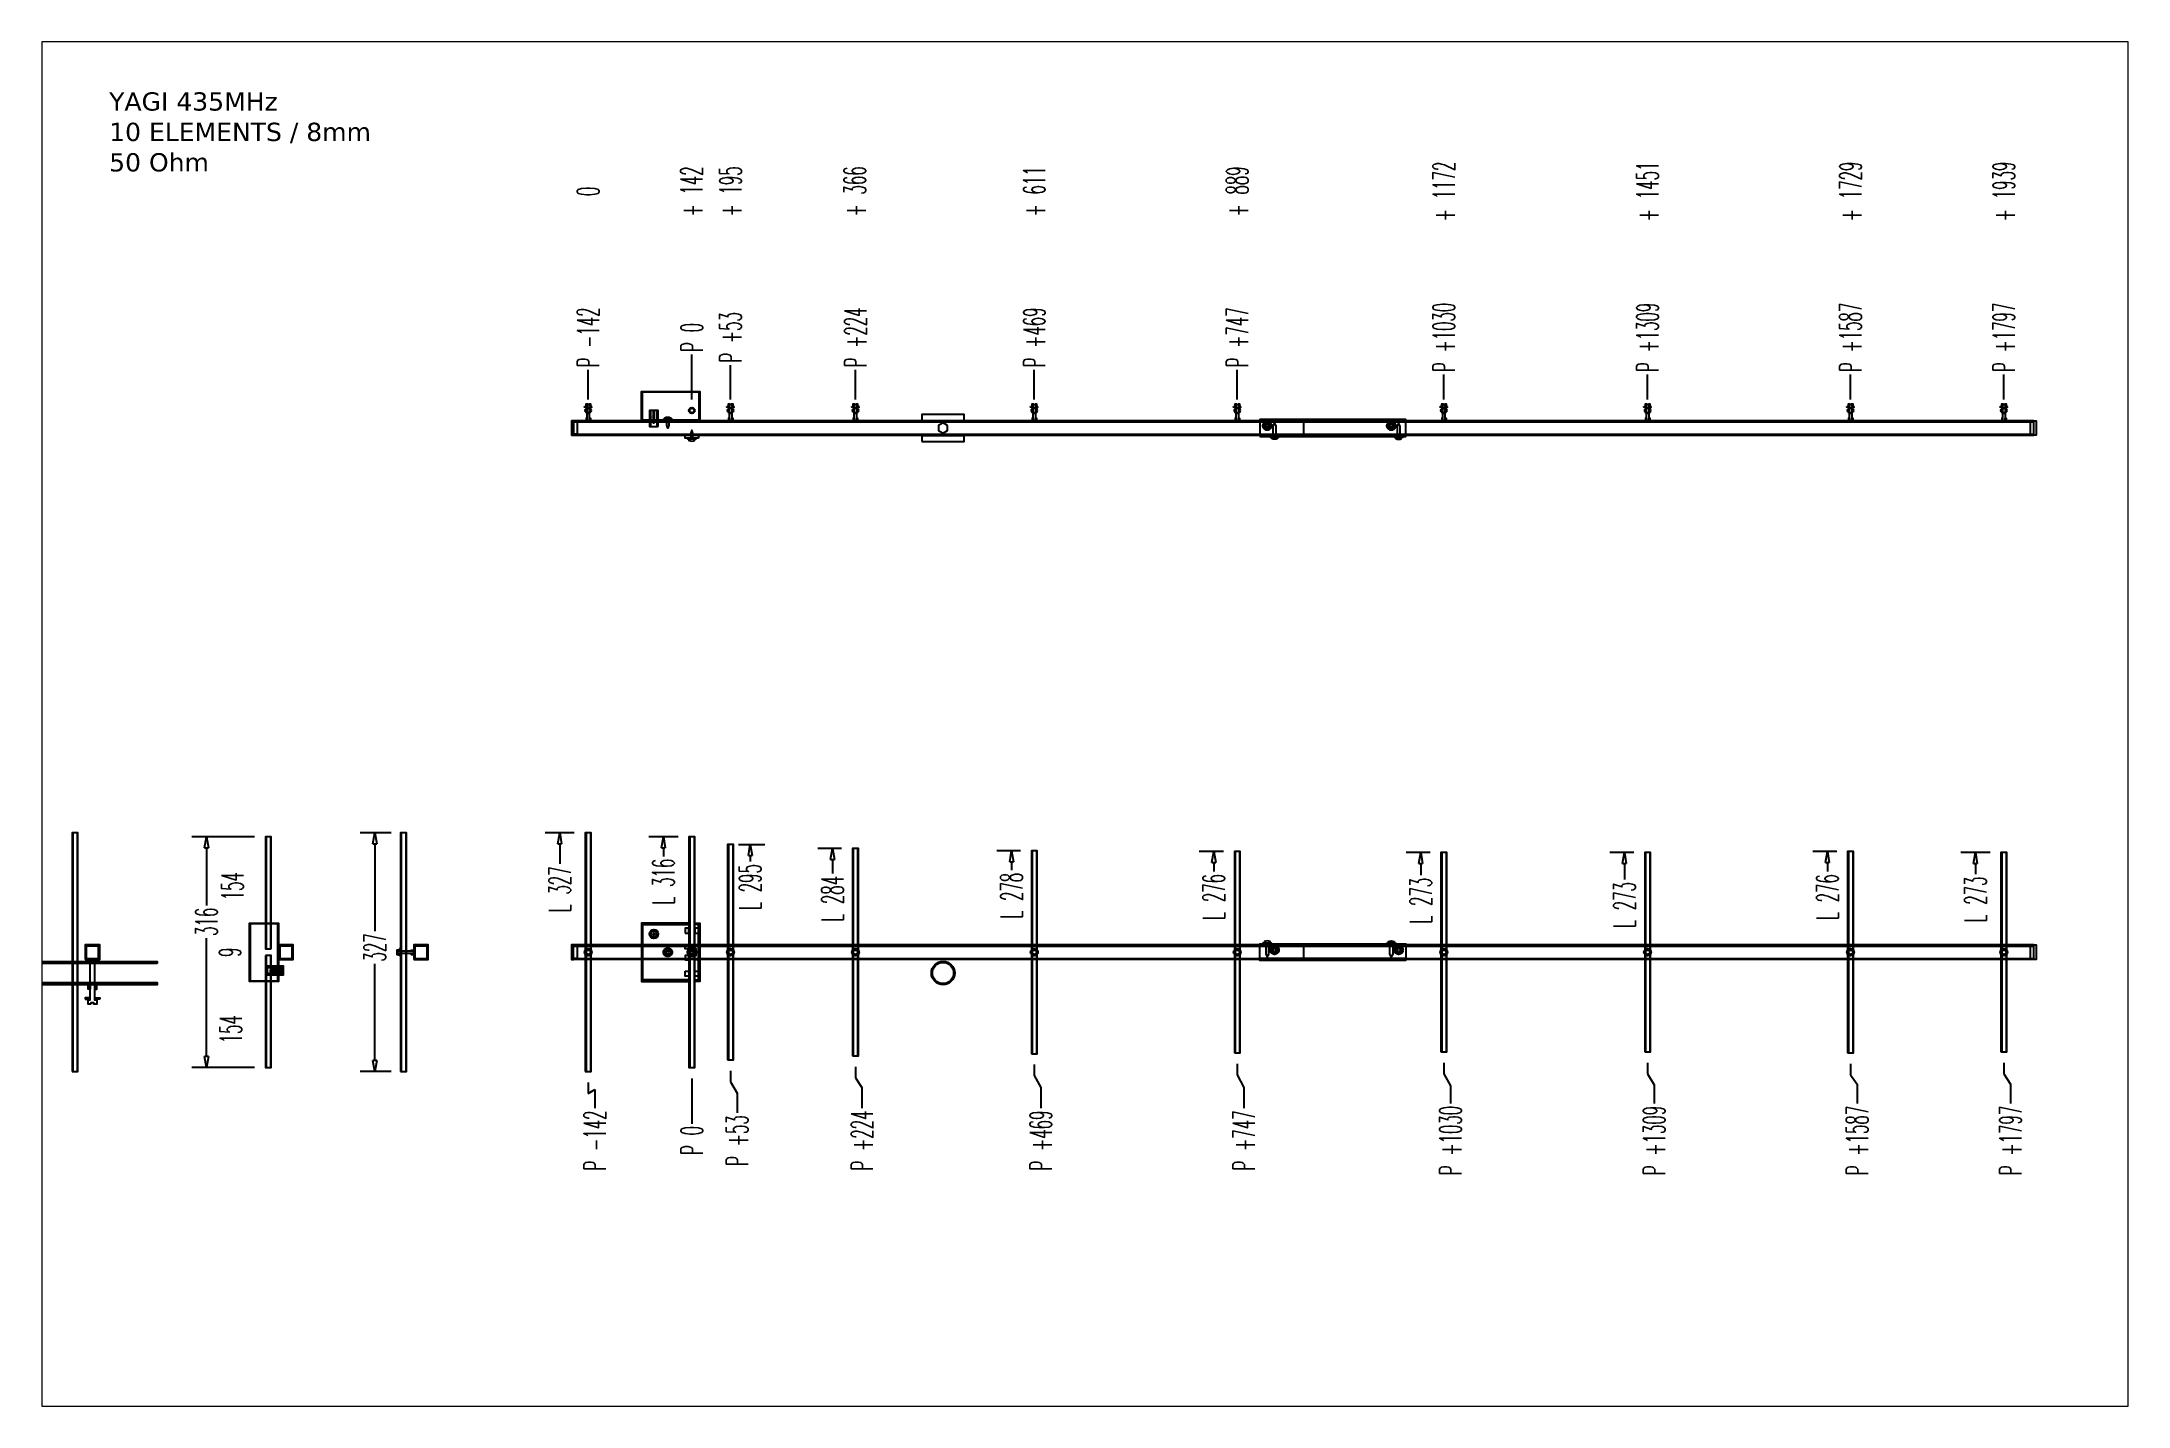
# Paper-space layout 'L1' of a CAD drawing. Header units: millimetres. Extents: x 2 to 288, y 2 to 189.
# The model-space entities are those that its viewports show. They can reach past a viewport. Long polylines and large blocks are cut down to what shows.
import ezdxf

# ---------------------------------------------------------------- set-up
doc = ezdxf.new("R2010")
doc.units = ezdxf.units.MM
doc.linetypes.add('ACAD_ISO03W100', pattern=[30, 12, -18])
doc.layers.get('0').update_dxf_attribs({"color": 2})
for name, color, linetype in [('ABS', 6, 'Continuous'), ('Aluminium', 253, 'Continuous'), ('dim', 1, 'Continuous'), ('metal', 5, 'Continuous'), ('PVC', 4, 'Continuous'), ('sreel', 5, 'Continuous')]:
    doc.layers.add(name, color=color, linetype=linetype)
doc.styles.add('DIM_TEXT', font='txt.shx', dxfattribs={"width": 0.5})
doc.dimstyles.new('D5', dxfattribs={"dimscale": 5, "dimtxt": 6, "dimasz": 3, "dimexe": 4, "dimexo": 3, "dimgap": 0, "dimtad": 0, "dimdec": 0, "dimzin": 1, "dimtxsty": 'DIM_TEXT', "dimblk": 'CLOSEDBLANK', "dimcen": 10, "dimse1": 1, "dimse2": 1, "dimclrd": 256, "dimclrt": 256, "dimaunit": 1, "dimadec": 3, "dimazin": 0, "dimtfac": 1, "dimtdec": 0, "dimtix": 1, "dimtmove": 0, "dimatfit": 2, "dimldrblk": 'CLOSEDBLANK', "dimfxl": 1, "dimtfill": 1, "dimarcsym": 1})

psp = doc.layouts.new('L1')

# ---------------------------------------------------------------- texts
at = {"color": 7, "insert": (11.08, 182.07), "char_height": 2.5, "attachment_point": 1}
psp.add_mtext_dynamic_manual_height_columns('{\\fVerdana|b0|i0|c0|p34;YAGI 435MHz \\P10 ELEMENTS / 8mm\\P50 Ohm}', width=65.9913, gutter_width=12.5, heights=[0], dxfattribs=at)

msp = doc.modelspace()

# ---------------------------------------------------------------- blocks, each defined once
blk = doc.blocks.new('*D1')
at = {"layer": 'Defpoints', "color": 0, "transparency": 16777216}
for p in [(-584, 4.5), (-584, -4.5)]:
    blk.add_point(p, dxfattribs=at)
at = {"layer": 'dim', "transparency": 16777216, "insert": (-632.6, 0), "char_height": 30, "attachment_point": 5, "rotation": 90, "style": 'DIM_TEXT', "bg_fill": 3, "box_fill_scale": 1.1, "bg_fill_color": 256, "bg_fill_true_color": 13158600, "bg_fill_transparency": 0}
blk.add_mtext('9', dxfattribs=at)
at = {"layer": 'Defpoints', "color": 0, "transparency": 16777216}
blk.add_point((-632.6, 4.5), dxfattribs=at)
blk = doc.blocks.new('_ClosedBlank')
at = {"color": 0, "linetype": 'ByBlock', "lineweight": -2}
for p, q in [((-1, 0.17), (0, 0)), ((-1, 0.17), (-1, -0.17)), ((0, 0), (-1, -0.17))]:
    blk.add_line(p, q, dxfattribs=at)
blk = doc.blocks.new('*D2')
at = {"layer": 'Defpoints', "color": 0, "transparency": 16777216}
for p in [(-146, 163.5), (-181, -163.5), (-146, -163.5)]:
    blk.add_point(p, dxfattribs=at)
at = {"layer": 'dim', "color": 0, "lineweight": -2, "transparency": 16777216}
blk.add_line((-161, 163.5), (-201, 163.5), dxfattribs=at)
at = {"layer": 'dim', "lineweight": -2, "transparency": 16777216}
blk.add_line((-181, 148.5), (-181, 121), dxfattribs=at)
at = {"layer": 'dim', "lineweight": -2, "transparency": 16777216, "xscale": 15, "yscale": 15, "zscale": 15, "rotation": 90}
blk.add_blockref('_ClosedBlank', (-181, 163.5), dxfattribs=at)
at = {"layer": 'dim', "transparency": 16777216, "insert": (-181, 86), "char_height": 30, "attachment_point": 5, "rotation": 90, "style": 'DIM_TEXT', "bg_fill": 3, "box_fill_scale": 1.1, "bg_fill_color": 256, "bg_fill_true_color": 13158600, "bg_fill_transparency": 0}
blk.add_mtext('L 327', dxfattribs=at)
blk = doc.blocks.new('*D3')
at = {"layer": 'Defpoints', "color": 0, "transparency": 16777216}
for p in [(-4, 158), (-39, -158), (-4, -158)]:
    blk.add_point(p, dxfattribs=at)
at = {"layer": 'dim', "color": 0, "lineweight": -2, "transparency": 16777216}
blk.add_line((-19, 158), (-59, 158), dxfattribs=at)
at = {"layer": 'dim', "lineweight": -2, "transparency": 16777216}
blk.add_line((-39, 143), (-39, 129.1), dxfattribs=at)
at = {"layer": 'dim', "lineweight": -2, "transparency": 16777216, "xscale": 15, "yscale": 15, "zscale": 15, "rotation": 90}
blk.add_blockref('_ClosedBlank', (-39, 158), dxfattribs=at)
at = {"layer": 'dim', "transparency": 16777216, "insert": (-39, 96.6), "char_height": 30, "attachment_point": 5, "rotation": 90, "style": 'DIM_TEXT', "bg_fill": 3, "box_fill_scale": 1.1, "bg_fill_color": 256, "bg_fill_true_color": 13158600, "bg_fill_transparency": 0}
blk.add_mtext('L 316', dxfattribs=at)
blk = doc.blocks.new('*D4')
at = {"layer": 'Defpoints', "color": 0, "transparency": 16777216}
for p in [(220, 142), (192.6, -142), (220, -142)]:
    blk.add_point(p, dxfattribs=at)
at = {"layer": 'dim', "color": 0, "lineweight": -2, "transparency": 16777216}
blk.add_line((205, 142), (172.6, 142), dxfattribs=at)
at = {"layer": 'dim', "lineweight": -2, "transparency": 16777216}
blk.add_line((192.6, 127), (192.6, 108), dxfattribs=at)
at = {"layer": 'dim', "lineweight": -2, "transparency": 16777216, "xscale": 15, "yscale": 15, "zscale": 15, "rotation": 90}
blk.add_blockref('_ClosedBlank', (192.6, 142), dxfattribs=at)
at = {"layer": 'dim', "transparency": 16777216, "insert": (192.6, 73), "char_height": 30, "attachment_point": 5, "rotation": 90, "style": 'DIM_TEXT', "bg_fill": 3, "box_fill_scale": 1.1, "bg_fill_color": 256, "bg_fill_true_color": 13158600, "bg_fill_transparency": 0}
blk.add_mtext('L 284', dxfattribs=at)
blk = doc.blocks.new('*D5')
at = {"layer": 'Defpoints', "color": 0, "transparency": 16777216}
for p in [(465, 139), (437.9, -139), (465, -139)]:
    blk.add_point(p, dxfattribs=at)
at = {"layer": 'dim', "color": 0, "lineweight": -2, "transparency": 16777216}
blk.add_line((450, 139), (417.9, 139), dxfattribs=at)
at = {"layer": 'dim', "lineweight": -2, "transparency": 16777216}
blk.add_line((437.9, 124), (437.9, 112.3), dxfattribs=at)
at = {"layer": 'dim', "lineweight": -2, "transparency": 16777216, "xscale": 15, "yscale": 15, "zscale": 15, "rotation": 90}
blk.add_blockref('_ClosedBlank', (437.9, 139), dxfattribs=at)
at = {"layer": 'dim', "transparency": 16777216, "insert": (437.9, 77.3), "char_height": 30, "attachment_point": 5, "rotation": 90, "style": 'DIM_TEXT', "bg_fill": 3, "box_fill_scale": 1.1, "bg_fill_color": 256, "bg_fill_true_color": 13158600, "bg_fill_transparency": 0}
blk.add_mtext('L 278', dxfattribs=at)
blk = doc.blocks.new('*D6')
at = {"layer": 'Defpoints', "color": 0, "transparency": 16777216}
for p in [(1305, 136.5), (1277.3, -136.5), (1305, -136.5)]:
    blk.add_point(p, dxfattribs=at)
at = {"layer": 'dim', "color": 0, "lineweight": -2, "transparency": 16777216}
blk.add_line((1290, 136.5), (1257.3, 136.5), dxfattribs=at)
at = {"layer": 'dim', "lineweight": -2, "transparency": 16777216}
blk.add_line((1277.3, 121.5), (1277.3, 99.5), dxfattribs=at)
at = {"layer": 'dim', "lineweight": -2, "transparency": 16777216, "xscale": 15, "yscale": 15, "zscale": 15, "rotation": 90}
blk.add_blockref('_ClosedBlank', (1277.3, 136.5), dxfattribs=at)
at = {"layer": 'dim', "transparency": 16777216, "insert": (1277.3, 64.5), "char_height": 30, "attachment_point": 5, "rotation": 90, "style": 'DIM_TEXT', "bg_fill": 3, "box_fill_scale": 1.1, "bg_fill_color": 256, "bg_fill_true_color": 13158600, "bg_fill_transparency": 0}
blk.add_mtext('L 273', dxfattribs=at)
blk = doc.blocks.new('*D7')
at = {"layer": 'Defpoints', "color": 0, "transparency": 16777216}
for p in [(1793, 136.5), (1758, -136.5), (1793, -136.5)]:
    blk.add_point(p, dxfattribs=at)
at = {"layer": 'dim', "color": 0, "lineweight": -2, "transparency": 16777216}
blk.add_line((1778, 136.5), (1738, 136.5), dxfattribs=at)
at = {"layer": 'dim', "lineweight": -2, "transparency": 16777216}
blk.add_line((1758, 121.5), (1758, 107.1), dxfattribs=at)
at = {"layer": 'dim', "lineweight": -2, "transparency": 16777216, "xscale": 15, "yscale": 15, "zscale": 15, "rotation": 90}
blk.add_blockref('_ClosedBlank', (1758, 136.5), dxfattribs=at)
at = {"layer": 'dim', "transparency": 16777216, "insert": (1758, 72.1), "char_height": 30, "attachment_point": 5, "rotation": 90, "style": 'DIM_TEXT', "bg_fill": 3, "box_fill_scale": 1.1, "bg_fill_color": 256, "bg_fill_true_color": 13158600, "bg_fill_transparency": 0}
blk.add_mtext('L 273', dxfattribs=at)
blk = doc.blocks.new('*D8')
at = {"layer": 'Defpoints', "color": 0, "transparency": 16777216}
for p in [(-584, 158), (-664.8, -158), (-584, -158)]:
    blk.add_point(p, dxfattribs=at)
at = {"layer": 'dim', "color": 0, "lineweight": -2, "transparency": 16777216}
for p, q in [((-599, 158), (-684.8, 158)), ((-599, -158), (-684.8, -158))]:
    blk.add_line(p, q, dxfattribs=at)
at = {"layer": 'dim', "lineweight": -2, "transparency": 16777216}
for p, q in [((-664.8, 143), (-664.8, 59.1)), ((-664.8, -143), (-664.8, 24.1))]:
    blk.add_line(p, q, dxfattribs=at)
at = {"layer": 'dim', "lineweight": -2, "transparency": 16777216, "xscale": 15, "yscale": 15, "zscale": 15}
for p, rotation in [((-664.8, 158), 90), ((-664.8, -158), 270)]:
    blk.add_blockref('_ClosedBlank', p, dxfattribs=dict(at, rotation=rotation))
at = {"layer": 'dim', "transparency": 16777216, "insert": (-664.8, 41.6), "char_height": 30, "attachment_point": 5, "rotation": 90, "style": 'DIM_TEXT', "bg_fill": 3, "box_fill_scale": 1.1, "bg_fill_color": 256, "bg_fill_true_color": 13158600, "bg_fill_transparency": 0}
blk.add_mtext('316', dxfattribs=at)
blk = doc.blocks.new('*D9')
at = {"layer": 'Defpoints', "color": 0, "transparency": 16777216}
for p in [(-397, 163.5), (-434.2, -163.5), (-397, -163.5)]:
    blk.add_point(p, dxfattribs=at)
at = {"layer": 'dim', "color": 0, "lineweight": -2, "transparency": 16777216}
for p, q in [((-412, 163.5), (-454.2, 163.5)), ((-412, -163.5), (-454.2, -163.5))]:
    blk.add_line(p, q, dxfattribs=at)
at = {"layer": 'dim', "lineweight": -2, "transparency": 16777216}
for p, q in [((-434.2, 148.5), (-434.2, 26.5)), ((-434.2, -148.5), (-434.2, -13.5))]:
    blk.add_line(p, q, dxfattribs=at)
at = {"layer": 'dim', "lineweight": -2, "transparency": 16777216, "xscale": 15, "yscale": 15, "zscale": 15}
for p, rotation in [((-434.2, 163.5), 90), ((-434.2, -163.5), 270)]:
    blk.add_blockref('_ClosedBlank', p, dxfattribs=dict(at, rotation=rotation))
at = {"layer": 'dim', "transparency": 16777216, "insert": (-434.2, 6.5), "char_height": 30, "attachment_point": 5, "rotation": 90, "style": 'DIM_TEXT', "bg_fill": 3, "box_fill_scale": 1.1, "bg_fill_color": 256, "bg_fill_true_color": 13158600, "bg_fill_transparency": 0}
blk.add_mtext('327', dxfattribs=at)
blk = doc.blocks.new('*D10')
at = {"layer": 'Defpoints', "color": 0, "transparency": 16777216}
for p in [(0, 0), (224, -142)]:
    blk.add_point(p, dxfattribs=at)
at = {"layer": 'dim', "color": 0, "lineweight": -2, "transparency": 16777216}
for p, q in [((224, -157), (224, -172)), ((224, -172), (233, -185.5)), ((233, -185.5), (233, -215.5))]:
    blk.add_line(p, q, dxfattribs=at)
at = {"layer": 'dim', "transparency": 16777216, "insert": (233, -258), "char_height": 30, "attachment_point": 5, "rotation": 90, "style": 'DIM_TEXT', "bg_fill": 3, "box_fill_scale": 1.1, "bg_fill_color": 256, "bg_fill_true_color": 13158600, "bg_fill_transparency": 0}
blk.add_mtext('P +224', dxfattribs=at)
at = {"layer": 'Defpoints', "color": 0, "transparency": 16777216}
blk.add_point((233, -215.5), dxfattribs=at)
blk = doc.blocks.new('*D11')
at = {"layer": 'Defpoints', "color": 0, "transparency": 16777216}
for p in [(0, 0), (0, -158)]:
    blk.add_point(p, dxfattribs=at)
at = {"layer": 'dim', "color": 0, "lineweight": -2, "transparency": 16777216}
for p, q in [((0, -173), (0, -188)), ((0, -188), (0, -209.25)), ((0, -209.25), (0, -239.25))]:
    blk.add_line(p, q, dxfattribs=at)
at = {"layer": 'dim', "transparency": 16777216, "insert": (0, -258), "char_height": 30, "attachment_point": 5, "rotation": 90, "style": 'DIM_TEXT', "bg_fill": 3, "box_fill_scale": 1.1, "bg_fill_color": 256, "bg_fill_true_color": 13158600, "bg_fill_transparency": 0}
blk.add_mtext('P 0', dxfattribs=at)
at = {"layer": 'Defpoints', "color": 0, "transparency": 16777216}
blk.add_point((0, -239.25), dxfattribs=at)
blk = doc.blocks.new('*D12')
at = {"layer": 'Defpoints', "color": 0, "transparency": 16777216}
for p in [(0, 0), (-142, -163.5)]:
    blk.add_point(p, dxfattribs=at)
at = {"layer": 'dim', "color": 0, "lineweight": -2, "transparency": 16777216}
for p, q in [((-142, -178.5), (-142, -193.5)), ((-142, -193.5), (-133, -188)), ((-133, -188), (-133, -218))]:
    blk.add_line(p, q, dxfattribs=at)
at = {"layer": 'dim', "transparency": 16777216, "insert": (-133, -258), "char_height": 30, "attachment_point": 5, "rotation": 90, "style": 'DIM_TEXT', "bg_fill": 3, "box_fill_scale": 1.1, "bg_fill_color": 256, "bg_fill_true_color": 13158600, "bg_fill_transparency": 0}
blk.add_mtext('P -142', dxfattribs=at)
at = {"layer": 'Defpoints', "color": 0, "transparency": 16777216}
blk.add_point((-133, -218), dxfattribs=at)
blk = doc.blocks.new('*D13')
at = {"layer": 'Defpoints', "color": 0, "transparency": 16777216}
for p in [(-142, 742), (0, 0)]:
    blk.add_point(p, dxfattribs=at)
at = {"layer": 'dim', "color": 0, "lineweight": -2, "transparency": 16777216}
blk.add_line((-142, 757), (-142, 802), dxfattribs=at)
at = {"layer": 'dim', "transparency": 16777216, "insert": (-142, 842), "char_height": 30, "attachment_point": 5, "rotation": 90, "style": 'DIM_TEXT', "bg_fill": 3, "box_fill_scale": 1.1, "bg_fill_color": 256, "bg_fill_true_color": 13158600, "bg_fill_transparency": 0}
blk.add_mtext('P -142', dxfattribs=at)
at = {"layer": 'Defpoints', "color": 0, "transparency": 16777216}
blk.add_point((-142, 802), dxfattribs=at)
blk = doc.blocks.new('*D14')
at = {"layer": 'Defpoints', "color": 0, "transparency": 16777216}
for p in [(224, 742), (0, 0)]:
    blk.add_point(p, dxfattribs=at)
at = {"layer": 'dim', "color": 0, "lineweight": -2, "transparency": 16777216}
blk.add_line((224, 757), (224, 799.5), dxfattribs=at)
at = {"layer": 'dim', "transparency": 16777216, "insert": (224, 842), "char_height": 30, "attachment_point": 5, "rotation": 90, "style": 'DIM_TEXT', "bg_fill": 3, "box_fill_scale": 1.1, "bg_fill_color": 256, "bg_fill_true_color": 13158600, "bg_fill_transparency": 0}
blk.add_mtext('P +224', dxfattribs=at)
at = {"layer": 'Defpoints', "color": 0, "transparency": 16777216}
blk.add_point((224, 799.5), dxfattribs=at)
blk = doc.blocks.new('*D15')
at = {"layer": 'Defpoints', "color": 0, "transparency": 16777216}
for p in [(469, 742), (0, 0)]:
    blk.add_point(p, dxfattribs=at)
at = {"layer": 'dim', "color": 0, "lineweight": -2, "transparency": 16777216}
blk.add_line((469, 757), (469, 799.5), dxfattribs=at)
at = {"layer": 'dim', "transparency": 16777216, "insert": (469, 842), "char_height": 30, "attachment_point": 5, "rotation": 90, "style": 'DIM_TEXT', "bg_fill": 3, "box_fill_scale": 1.1, "bg_fill_color": 256, "bg_fill_true_color": 13158600, "bg_fill_transparency": 0}
blk.add_mtext('P +469', dxfattribs=at)
at = {"layer": 'Defpoints', "color": 0, "transparency": 16777216}
blk.add_point((469, 799.5), dxfattribs=at)
blk = doc.blocks.new('*D16')
at = {"layer": 'Defpoints', "color": 0, "transparency": 16777216}
for p in [(1309, 742), (0, 0)]:
    blk.add_point(p, dxfattribs=at)
at = {"layer": 'dim', "color": 0, "lineweight": -2, "transparency": 16777216}
blk.add_line((1309, 757), (1309, 795.75), dxfattribs=at)
at = {"layer": 'dim', "transparency": 16777216, "insert": (1309, 842), "char_height": 30, "attachment_point": 5, "rotation": 90, "style": 'DIM_TEXT', "bg_fill": 3, "box_fill_scale": 1.1, "bg_fill_color": 256, "bg_fill_true_color": 13158600, "bg_fill_transparency": 0}
blk.add_mtext('P +1309', dxfattribs=at)
at = {"layer": 'Defpoints', "color": 0, "transparency": 16777216}
blk.add_point((1309, 795.75), dxfattribs=at)
blk = doc.blocks.new('*D17')
at = {"layer": 'Defpoints', "color": 0, "transparency": 16777216}
for p in [(1797, 742), (0, 0)]:
    blk.add_point(p, dxfattribs=at)
at = {"layer": 'dim', "color": 0, "lineweight": -2, "transparency": 16777216}
blk.add_line((1797, 757), (1797, 794.5), dxfattribs=at)
at = {"layer": 'dim', "transparency": 16777216, "insert": (1797, 842), "char_height": 30, "attachment_point": 5, "rotation": 90, "style": 'DIM_TEXT', "bg_fill": 3, "box_fill_scale": 1.1, "bg_fill_color": 256, "bg_fill_true_color": 13158600, "bg_fill_transparency": 0}
blk.add_mtext('P +1797', dxfattribs=at)
at = {"layer": 'Defpoints', "color": 0, "transparency": 16777216}
blk.add_point((1797, 794.5), dxfattribs=at)
blk = doc.blocks.new('*D19')
at = {"layer": 'Defpoints', "color": 0, "transparency": 16777216}
for p in [(0, 742), (0, 0)]:
    blk.add_point(p, dxfattribs=at)
at = {"layer": 'dim', "color": 0, "lineweight": -2, "transparency": 16777216}
for p, q in [((0, 793.25), (0, 823.25)), ((0, 772), (0, 793.25)), ((0, 757), (0, 772))]:
    blk.add_line(p, q, dxfattribs=at)
at = {"layer": 'dim', "transparency": 16777216, "insert": (0, 842), "char_height": 30, "attachment_point": 5, "rotation": 90, "style": 'DIM_TEXT', "bg_fill": 3, "box_fill_scale": 1.1, "bg_fill_color": 256, "bg_fill_true_color": 13158600, "bg_fill_transparency": 0}
blk.add_mtext('P 0', dxfattribs=at)
at = {"layer": 'Defpoints', "color": 0, "transparency": 16777216}
blk.add_point((0, 823.25), dxfattribs=at)
blk = doc.blocks.new('*D20')
at = {"layer": 'Defpoints', "color": 0, "transparency": 16777216}
for p in [(-585.5, -4.5), (-631.3, -158), (-584, -158)]:
    blk.add_point(p, dxfattribs=at)
at = {"layer": 'dim', "transparency": 16777216, "insert": (-631.3, -105.6), "char_height": 30, "attachment_point": 5, "rotation": 90, "style": 'DIM_TEXT', "bg_fill": 3, "box_fill_scale": 1.1, "bg_fill_color": 256, "bg_fill_true_color": 13158600, "bg_fill_transparency": 0}
blk.add_mtext('154', dxfattribs=at)
blk = doc.blocks.new('*D21')
at = {"layer": 'Defpoints', "color": 0, "transparency": 16777216}
for p in [(-584, 158), (-629.1, 4.5), (-584, 4.5)]:
    blk.add_point(p, dxfattribs=at)
at = {"layer": 'dim', "transparency": 16777216, "insert": (-629.1, 90.4), "char_height": 30, "attachment_point": 5, "rotation": 90, "style": 'DIM_TEXT', "bg_fill": 3, "box_fill_scale": 1.1, "bg_fill_color": 256, "bg_fill_true_color": 13158600, "bg_fill_transparency": 0}
blk.add_mtext('154', dxfattribs=at)
blk = doc.blocks.new('*D22')
at = {"layer": 'Defpoints', "color": 0, "transparency": 16777216}
for p in [(-142, 742), (469, 742)]:
    blk.add_point(p, dxfattribs=at)
at = {"layer": 'dim', "transparency": 16777216, "insert": (469, 1042), "char_height": 30, "attachment_point": 5, "rotation": 90, "style": 'DIM_TEXT', "bg_fill": 3, "box_fill_scale": 1.1, "bg_fill_color": 256, "bg_fill_true_color": 13158600, "bg_fill_transparency": 0}
blk.add_mtext('+ 611', dxfattribs=at)
at = {"layer": 'Defpoints', "color": 0, "transparency": 16777216}
blk.add_point((469, 1012), dxfattribs=at)
blk = doc.blocks.new('*D23')
at = {"layer": 'Defpoints', "color": 0, "transparency": 16777216}
for p in [(-142, 742), (1309, 742)]:
    blk.add_point(p, dxfattribs=at)
at = {"layer": 'dim', "transparency": 16777216, "insert": (1309, 1042), "char_height": 30, "attachment_point": 5, "rotation": 90, "style": 'DIM_TEXT', "bg_fill": 3, "box_fill_scale": 1.1, "bg_fill_color": 256, "bg_fill_true_color": 13158600, "bg_fill_transparency": 0}
blk.add_mtext('+ 1451', dxfattribs=at)
at = {"layer": 'Defpoints', "color": 0, "transparency": 16777216}
blk.add_point((1309, 1004.5), dxfattribs=at)
blk = doc.blocks.new('*D24')
at = {"layer": 'Defpoints', "color": 0, "transparency": 16777216}
for p in [(-142, 742), (1797, 742)]:
    blk.add_point(p, dxfattribs=at)
at = {"layer": 'dim', "transparency": 16777216, "insert": (1797, 1042), "char_height": 30, "attachment_point": 5, "rotation": 90, "style": 'DIM_TEXT', "bg_fill": 3, "box_fill_scale": 1.1, "bg_fill_color": 256, "bg_fill_true_color": 13158600, "bg_fill_transparency": 0}
blk.add_mtext('+ 1939', dxfattribs=at)
at = {"layer": 'Defpoints', "color": 0, "transparency": 16777216}
blk.add_point((1797, 1002), dxfattribs=at)
blk = doc.blocks.new('*D27')
at = {"layer": 'Defpoints', "color": 0, "transparency": 16777216}
for p in [(49, 147.5), (49, -147.5), (79.9, -147.5)]:
    blk.add_point(p, dxfattribs=at)
at = {"layer": 'dim', "color": 0, "lineweight": -2, "transparency": 16777216}
blk.add_line((64, 147.5), (99.9, 147.5), dxfattribs=at)
at = {"layer": 'dim', "lineweight": -2, "transparency": 16777216}
blk.add_line((79.9, 132.5), (79.9, 124.2), dxfattribs=at)
at = {"layer": 'dim', "lineweight": -2, "transparency": 16777216, "xscale": 15, "yscale": 15, "zscale": 15, "rotation": 90}
blk.add_blockref('_ClosedBlank', (79.9, 147.5), dxfattribs=at)
at = {"layer": 'dim', "transparency": 16777216, "insert": (79.9, 89.2), "char_height": 30, "attachment_point": 5, "rotation": 90, "style": 'DIM_TEXT', "bg_fill": 3, "box_fill_scale": 1.1, "bg_fill_color": 256, "bg_fill_true_color": 13158600, "bg_fill_transparency": 0}
blk.add_mtext('L 295', dxfattribs=at)
blk = doc.blocks.new('*D26')
at = {"layer": 'Defpoints', "color": 0, "transparency": 16777216}
for p in [(0, 0), (53, -147.5)]:
    blk.add_point(p, dxfattribs=at)
at = {"layer": 'dim', "color": 0, "lineweight": -2, "transparency": 16777216}
for p, q in [((53, -162.5), (53, -177.5)), ((53, -177.5), (62, -193)), ((62, -193), (62, -223))]:
    blk.add_line(p, q, dxfattribs=at)
at = {"layer": 'dim', "transparency": 16777216, "insert": (62, -258), "char_height": 30, "attachment_point": 5, "rotation": 90, "style": 'DIM_TEXT', "bg_fill": 3, "box_fill_scale": 1.1, "bg_fill_color": 256, "bg_fill_true_color": 13158600, "bg_fill_transparency": 0}
blk.add_mtext('P +53', dxfattribs=at)
at = {"layer": 'Defpoints', "color": 0, "transparency": 16777216}
blk.add_point((62, -223), dxfattribs=at)
blk = doc.blocks.new('*D25')
at = {"layer": 'Defpoints', "color": 0, "transparency": 16777216}
for p in [(53, 742), (0, 0)]:
    blk.add_point(p, dxfattribs=at)
at = {"layer": 'dim', "color": 0, "lineweight": -2, "transparency": 16777216}
blk.add_line((53, 757), (53, 807), dxfattribs=at)
at = {"layer": 'dim', "transparency": 16777216, "insert": (53, 842), "char_height": 30, "attachment_point": 5, "rotation": 90, "style": 'DIM_TEXT', "bg_fill": 3, "box_fill_scale": 1.1, "bg_fill_color": 256, "bg_fill_true_color": 13158600, "bg_fill_transparency": 0}
blk.add_mtext('P +53', dxfattribs=at)
at = {"layer": 'Defpoints', "color": 0, "transparency": 16777216}
blk.add_point((53, 807), dxfattribs=at)
blk = doc.blocks.new('*D29')
at = {"layer": 'Defpoints', "color": 0, "transparency": 16777216}
for p in [(743, 138), (714.9, -138), (743, -138)]:
    blk.add_point(p, dxfattribs=at)
at = {"layer": 'dim', "color": 0, "lineweight": -2, "transparency": 16777216}
blk.add_line((728, 138), (694.9, 138), dxfattribs=at)
at = {"layer": 'dim', "lineweight": -2, "transparency": 16777216}
blk.add_line((714.9, 123), (714.9, 110.7), dxfattribs=at)
at = {"layer": 'dim', "lineweight": -2, "transparency": 16777216, "xscale": 15, "yscale": 15, "zscale": 15, "rotation": 90}
blk.add_blockref('_ClosedBlank', (714.9, 138), dxfattribs=at)
at = {"layer": 'dim', "transparency": 16777216, "insert": (714.9, 75.7), "char_height": 30, "attachment_point": 5, "rotation": 90, "style": 'DIM_TEXT', "bg_fill": 3, "box_fill_scale": 1.1, "bg_fill_color": 256, "bg_fill_true_color": 13158600, "bg_fill_transparency": 0}
blk.add_mtext('L 276', dxfattribs=at)
blk = doc.blocks.new('*D28')
at = {"layer": 'Defpoints', "color": 0, "transparency": 16777216}
for p in [(747, 742), (0, 0)]:
    blk.add_point(p, dxfattribs=at)
at = {"layer": 'dim', "color": 0, "lineweight": -2, "transparency": 16777216}
blk.add_line((747, 757), (747, 799.5), dxfattribs=at)
at = {"layer": 'dim', "transparency": 16777216, "insert": (747, 842), "char_height": 30, "attachment_point": 5, "rotation": 90, "style": 'DIM_TEXT', "bg_fill": 3, "box_fill_scale": 1.1, "bg_fill_color": 256, "bg_fill_true_color": 13158600, "bg_fill_transparency": 0}
blk.add_mtext('P +747', dxfattribs=at)
at = {"layer": 'Defpoints', "color": 0, "transparency": 16777216}
blk.add_point((747, 799.5), dxfattribs=at)
blk = doc.blocks.new('*D30')
at = {"layer": 'Defpoints', "color": 0, "transparency": 16777216}
for p in [(-142, 742), (747, 742)]:
    blk.add_point(p, dxfattribs=at)
at = {"layer": 'dim', "transparency": 16777216, "insert": (747, 1042), "char_height": 30, "attachment_point": 5, "rotation": 90, "style": 'DIM_TEXT', "bg_fill": 3, "box_fill_scale": 1.1, "bg_fill_color": 256, "bg_fill_true_color": 13158600, "bg_fill_transparency": 0}
blk.add_mtext('+ 889', dxfattribs=at)
at = {"layer": 'Defpoints', "color": 0, "transparency": 16777216}
blk.add_point((747, 1007), dxfattribs=at)
blk = doc.blocks.new('*D31')
at = {"layer": 'Defpoints', "color": 0, "transparency": 16777216}
for p in [(0, 0), (469, -139)]:
    blk.add_point(p, dxfattribs=at)
at = {"layer": 'dim', "color": 0, "lineweight": -2, "transparency": 16777216}
for p, q in [((469, -154), (469, -169)), ((469, -169), (478, -185.5)), ((478, -185.5), (478, -215.5))]:
    blk.add_line(p, q, dxfattribs=at)
at = {"layer": 'dim', "transparency": 16777216, "insert": (478, -258), "char_height": 30, "attachment_point": 5, "rotation": 90, "style": 'DIM_TEXT', "bg_fill": 3, "box_fill_scale": 1.1, "bg_fill_color": 256, "bg_fill_true_color": 13158600, "bg_fill_transparency": 0}
blk.add_mtext('P +469', dxfattribs=at)
at = {"layer": 'Defpoints', "color": 0, "transparency": 16777216}
blk.add_point((478, -215.5), dxfattribs=at)
blk = doc.blocks.new('*D32')
at = {"layer": 'Defpoints', "color": 0, "transparency": 16777216}
for p in [(0, 0), (747, -138)]:
    blk.add_point(p, dxfattribs=at)
at = {"layer": 'dim', "color": 0, "lineweight": -2, "transparency": 16777216}
for p, q in [((747, -153), (747, -168)), ((747, -168), (756, -185.5)), ((756, -185.5), (756, -215.5))]:
    blk.add_line(p, q, dxfattribs=at)
at = {"layer": 'dim', "transparency": 16777216, "insert": (756, -258), "char_height": 30, "attachment_point": 5, "rotation": 90, "style": 'DIM_TEXT', "bg_fill": 3, "box_fill_scale": 1.1, "bg_fill_color": 256, "bg_fill_true_color": 13158600, "bg_fill_transparency": 0}
blk.add_mtext('P +747', dxfattribs=at)
at = {"layer": 'Defpoints', "color": 0, "transparency": 16777216}
blk.add_point((756, -215.5), dxfattribs=at)
blk = doc.blocks.new('*D34')
at = {"layer": 'Defpoints', "color": 0, "transparency": 16777216}
for p in [(1026, 136.5), (998.3, -136.5), (1026, -136.5)]:
    blk.add_point(p, dxfattribs=at)
at = {"layer": 'dim', "color": 0, "lineweight": -2, "transparency": 16777216}
blk.add_line((1011, 136.5), (978.3, 136.5), dxfattribs=at)
at = {"layer": 'dim', "lineweight": -2, "transparency": 16777216}
blk.add_line((998.3, 121.5), (998.3, 105.4), dxfattribs=at)
at = {"layer": 'dim', "lineweight": -2, "transparency": 16777216, "xscale": 15, "yscale": 15, "zscale": 15, "rotation": 90}
blk.add_blockref('_ClosedBlank', (998.3, 136.5), dxfattribs=at)
at = {"layer": 'dim', "transparency": 16777216, "insert": (998.3, 70.4), "char_height": 30, "attachment_point": 5, "rotation": 90, "style": 'DIM_TEXT', "bg_fill": 3, "box_fill_scale": 1.1, "bg_fill_color": 256, "bg_fill_true_color": 13158600, "bg_fill_transparency": 0}
blk.add_mtext('L 273', dxfattribs=at)
blk = doc.blocks.new('*D33')
at = {"layer": 'Defpoints', "color": 0, "transparency": 16777216}
for p in [(1030, 742), (0, 0)]:
    blk.add_point(p, dxfattribs=at)
at = {"layer": 'dim', "color": 0, "lineweight": -2, "transparency": 16777216}
blk.add_line((1030, 757), (1030, 797), dxfattribs=at)
at = {"layer": 'dim', "transparency": 16777216, "insert": (1030, 842), "char_height": 30, "attachment_point": 5, "rotation": 90, "style": 'DIM_TEXT', "bg_fill": 3, "box_fill_scale": 1.1, "bg_fill_color": 256, "bg_fill_true_color": 13158600, "bg_fill_transparency": 0}
blk.add_mtext('P +1030', dxfattribs=at)
at = {"layer": 'Defpoints', "color": 0, "transparency": 16777216}
blk.add_point((1030, 797), dxfattribs=at)
blk = doc.blocks.new('*D35')
at = {"layer": 'Defpoints', "color": 0, "transparency": 16777216}
for p in [(-142, 742), (1030, 742)]:
    blk.add_point(p, dxfattribs=at)
at = {"layer": 'dim', "transparency": 16777216, "insert": (1030, 1042), "char_height": 30, "attachment_point": 5, "rotation": 90, "style": 'DIM_TEXT', "bg_fill": 3, "box_fill_scale": 1.1, "bg_fill_color": 256, "bg_fill_true_color": 13158600, "bg_fill_transparency": 0}
blk.add_mtext('+ 1172', dxfattribs=at)
at = {"layer": 'Defpoints', "color": 0, "transparency": 16777216}
blk.add_point((1030, 1004.5), dxfattribs=at)
blk = doc.blocks.new('*D36')
at = {"layer": 'Defpoints', "color": 0, "transparency": 16777216}
for p in [(0, 0), (1030, -136.5)]:
    blk.add_point(p, dxfattribs=at)
at = {"layer": 'dim', "color": 0, "lineweight": -2, "transparency": 16777216}
for p, q in [((1030, -151.5), (1030, -166.5)), ((1030, -166.5), (1039, -183)), ((1039, -183), (1039, -213))]:
    blk.add_line(p, q, dxfattribs=at)
at = {"layer": 'dim', "transparency": 16777216, "insert": (1039, -258), "char_height": 30, "attachment_point": 5, "rotation": 90, "style": 'DIM_TEXT', "bg_fill": 3, "box_fill_scale": 1.1, "bg_fill_color": 256, "bg_fill_true_color": 13158600, "bg_fill_transparency": 0}
blk.add_mtext('P +1030', dxfattribs=at)
at = {"layer": 'Defpoints', "color": 0, "transparency": 16777216}
blk.add_point((1039, -213), dxfattribs=at)
blk = doc.blocks.new('*D37')
at = {"layer": 'Defpoints', "color": 0, "transparency": 16777216}
for p in [(0, 0), (1309, -136.5)]:
    blk.add_point(p, dxfattribs=at)
at = {"layer": 'dim', "color": 0, "lineweight": -2, "transparency": 16777216}
for p, q in [((1309, -151.5), (1309, -166.5)), ((1309, -166.5), (1318, -181.75)), ((1318, -181.75), (1318, -211.75))]:
    blk.add_line(p, q, dxfattribs=at)
at = {"layer": 'dim', "transparency": 16777216, "insert": (1318, -258), "char_height": 30, "attachment_point": 5, "rotation": 90, "style": 'DIM_TEXT', "bg_fill": 3, "box_fill_scale": 1.1, "bg_fill_color": 256, "bg_fill_true_color": 13158600, "bg_fill_transparency": 0}
blk.add_mtext('P +1309', dxfattribs=at)
at = {"layer": 'Defpoints', "color": 0, "transparency": 16777216}
blk.add_point((1318, -211.75), dxfattribs=at)
blk = doc.blocks.new('*D38')
at = {"layer": 'Defpoints', "color": 0, "transparency": 16777216}
for p in [(0, 0), (1797, -136.5)]:
    blk.add_point(p, dxfattribs=at)
at = {"layer": 'dim', "color": 0, "lineweight": -2, "transparency": 16777216}
for p, q in [((1797, -151.5), (1797, -166.5)), ((1797, -166.5), (1806, -180.5)), ((1806, -180.5), (1806, -210.5))]:
    blk.add_line(p, q, dxfattribs=at)
at = {"layer": 'dim', "transparency": 16777216, "insert": (1806, -258), "char_height": 30, "attachment_point": 5, "rotation": 90, "style": 'DIM_TEXT', "bg_fill": 3, "box_fill_scale": 1.1, "bg_fill_color": 256, "bg_fill_true_color": 13158600, "bg_fill_transparency": 0}
blk.add_mtext('P +1797', dxfattribs=at)
at = {"layer": 'Defpoints', "color": 0, "transparency": 16777216}
blk.add_point((1806, -210.5), dxfattribs=at)
blk = doc.blocks.new('*D39')
at = {"layer": 'Defpoints', "color": 0, "transparency": 16777216}
for p in [(1583, 138), (1555.3, -138), (1583, -138)]:
    blk.add_point(p, dxfattribs=at)
at = {"layer": 'dim', "color": 0, "lineweight": -2, "transparency": 16777216}
blk.add_line((1568, 138), (1535.3, 138), dxfattribs=at)
at = {"layer": 'dim', "lineweight": -2, "transparency": 16777216}
blk.add_line((1555.3, 123), (1555.3, 110.4), dxfattribs=at)
at = {"layer": 'dim', "lineweight": -2, "transparency": 16777216, "xscale": 15, "yscale": 15, "zscale": 15, "rotation": 90}
blk.add_blockref('_ClosedBlank', (1555.3, 138), dxfattribs=at)
at = {"layer": 'dim', "transparency": 16777216, "insert": (1555.3, 75.4), "char_height": 30, "attachment_point": 5, "rotation": 90, "style": 'DIM_TEXT', "bg_fill": 3, "box_fill_scale": 1.1, "bg_fill_color": 256, "bg_fill_true_color": 13158600, "bg_fill_transparency": 0}
blk.add_mtext('L 276', dxfattribs=at)
blk = doc.blocks.new('*D40')
at = {"layer": 'Defpoints', "color": 0, "transparency": 16777216}
for p in [(-142, 742), (1587, 742)]:
    blk.add_point(p, dxfattribs=at)
at = {"layer": 'dim', "transparency": 16777216, "insert": (1587, 1042), "char_height": 30, "attachment_point": 5, "rotation": 90, "style": 'DIM_TEXT', "bg_fill": 3, "box_fill_scale": 1.1, "bg_fill_color": 256, "bg_fill_true_color": 13158600, "bg_fill_transparency": 0}
blk.add_mtext('+ 1729', dxfattribs=at)
at = {"layer": 'Defpoints', "color": 0, "transparency": 16777216}
blk.add_point((1587, 1002), dxfattribs=at)
blk = doc.blocks.new('*D42')
at = {"layer": 'Defpoints', "color": 0, "transparency": 16777216}
for p in [(1587, 742), (0, 0)]:
    blk.add_point(p, dxfattribs=at)
at = {"layer": 'dim', "color": 0, "lineweight": -2, "transparency": 16777216}
blk.add_line((1587, 757), (1587, 794.5), dxfattribs=at)
at = {"layer": 'dim', "transparency": 16777216, "insert": (1587, 842), "char_height": 30, "attachment_point": 5, "rotation": 90, "style": 'DIM_TEXT', "bg_fill": 3, "box_fill_scale": 1.1, "bg_fill_color": 256, "bg_fill_true_color": 13158600, "bg_fill_transparency": 0}
blk.add_mtext('P +1587', dxfattribs=at)
at = {"layer": 'Defpoints', "color": 0, "transparency": 16777216}
blk.add_point((1587, 794.5), dxfattribs=at)
blk = doc.blocks.new('*D41')
at = {"layer": 'Defpoints', "color": 0, "transparency": 16777216}
for p in [(0, 0), (1587, -138)]:
    blk.add_point(p, dxfattribs=at)
at = {"layer": 'dim', "color": 0, "lineweight": -2, "transparency": 16777216}
for p, q in [((1587, -153), (1587, -168)), ((1587, -168), (1596, -180.5)), ((1596, -180.5), (1596, -210.5))]:
    blk.add_line(p, q, dxfattribs=at)
at = {"layer": 'dim', "transparency": 16777216, "insert": (1596, -258), "char_height": 30, "attachment_point": 5, "rotation": 90, "style": 'DIM_TEXT', "bg_fill": 3, "box_fill_scale": 1.1, "bg_fill_color": 256, "bg_fill_true_color": 13158600, "bg_fill_transparency": 0}
blk.add_mtext('P +1587', dxfattribs=at)
at = {"layer": 'Defpoints', "color": 0, "transparency": 16777216}
blk.add_point((1596, -210.5), dxfattribs=at)
blk = doc.blocks.new('*D43')
at = {"layer": 'Defpoints', "color": 0, "transparency": 16777216}
blk.add_point((-142, 742), dxfattribs=at)
blk.add_point((-142, 742), dxfattribs=at)
at = {"layer": 'dim', "transparency": 16777216, "insert": (-142, 1042), "char_height": 30, "attachment_point": 5, "rotation": 90, "style": 'DIM_TEXT', "bg_fill": 3, "box_fill_scale": 1.1, "bg_fill_color": 256, "bg_fill_true_color": 13158600, "bg_fill_transparency": 0}
blk.add_mtext('0', dxfattribs=at)
at = {"layer": 'Defpoints', "color": 0, "transparency": 16777216}
blk.add_point((-142, 1038.25), dxfattribs=at)
blk = doc.blocks.new('*D44')
at = {"layer": 'Defpoints', "color": 0, "transparency": 16777216}
for p in [(-142, 742), (53, 742)]:
    blk.add_point(p, dxfattribs=at)
at = {"layer": 'dim', "transparency": 16777216, "insert": (53, 1042), "char_height": 30, "attachment_point": 5, "rotation": 90, "style": 'DIM_TEXT', "bg_fill": 3, "box_fill_scale": 1.1, "bg_fill_color": 256, "bg_fill_true_color": 13158600, "bg_fill_transparency": 0}
blk.add_mtext('+ 195', dxfattribs=at)
at = {"layer": 'Defpoints', "color": 0, "transparency": 16777216}
blk.add_point((53, 1009.5), dxfattribs=at)
blk = doc.blocks.new('*D45')
at = {"layer": 'Defpoints', "color": 0, "transparency": 16777216}
for p in [(-142, 742), (224, 742)]:
    blk.add_point(p, dxfattribs=at)
at = {"layer": 'dim', "transparency": 16777216, "insert": (223.2, 1042), "char_height": 30, "attachment_point": 5, "rotation": 90, "style": 'DIM_TEXT', "bg_fill": 3, "box_fill_scale": 1.1, "bg_fill_color": 256, "bg_fill_true_color": 13158600, "bg_fill_transparency": 0}
blk.add_mtext('+ 366', dxfattribs=at)
at = {"layer": 'Defpoints', "color": 0, "transparency": 16777216}
blk.add_point((223.2, 1007), dxfattribs=at)
blk = doc.blocks.new('*D46')
at = {"layer": 'Defpoints', "color": 0, "transparency": 16777216}
for p in [(-142, 742), (0, 742)]:
    blk.add_point(p, dxfattribs=at)
at = {"layer": 'dim', "transparency": 16777216, "insert": (-0.4, 1042), "char_height": 30, "attachment_point": 5, "rotation": 90, "style": 'DIM_TEXT', "bg_fill": 3, "box_fill_scale": 1.1, "bg_fill_color": 256, "bg_fill_true_color": 13158600, "bg_fill_transparency": 0}
blk.add_mtext('+ 142', dxfattribs=at)
at = {"layer": 'Defpoints', "color": 0, "transparency": 16777216}
blk.add_point((-0.4, 1009.5), dxfattribs=at)

# ---------------------------------------------------------------- linework, layer by layer
at = {"layer": 'ABS'}
for points in [[(1838, 726.5), (1835, 726.5), (1833, 726), (1833, 710), (1835, 709.5), (1838, 709.5)], [(1838, 728), (1841, 728), (1841, 708), (1838, 708)]]:
    msp.add_lwpolyline(points, close=True, dxfattribs=at)
at = {"layer": 'Aluminium'}
for p, q in [((-848, 163.5), (-848, -163.5)), ((-842, 163.5), (-842, -163.5))]:
    msp.add_line(p, q, dxfattribs=at)
for points in [[(-162, 708), (1838, 708), (1838, 728), (-162, 728)], [(1838, 728), (-162, 728), (-162, 726.5), (1838, 726.5)], [(1838, 708), (-162, 708), (-162, 709.5), (1838, 709.5)], [(-849, -163.5), (-841, -163.5), (-841, 163.5), (-849, 163.5)], [(-576, 4.5), (-576, 158), (-584, 158), (-584, 4.5)], [(-399, -163.5), (-391, -163.5), (-391, 163.5), (-399, 163.5)], [(-146, -163.5), (-138, -163.5), (-138, 163.5), (-146, 163.5)], [(4, 4.5), (4, 158), (-4, 158), (-4, 4.5)], [(220, -142), (228, -142), (228, 142), (220, 142)], [(465, -139), (473, -139), (473, 139), (465, 139)], [(1305, -136.5), (1313, -136.5), (1313, 136.5), (1305, 136.5)], [(1793, -136.5), (1801, -136.5), (1801, 136.5), (1793, 136.5)], [(-831, -10), (-811, -10), (-811, 10), (-831, 10)], [(-829.5, -8.5), (-812.5, -8.5), (-812.5, 8.5), (-829.5, 8.5)], [(-566, -10), (-546, -10), (-546, 10), (-566, 10)], [(-564.5, -8.5), (-547.5, -8.5), (-547.5, 8.5), (-564.5, 8.5)], [(-381, -10), (-361, -10), (-361, 10), (-381, 10)], [(-379.5, -8.5), (-362.5, -8.5), (-362.5, 8.5), (-379.5, 8.5)], [(1838, 10), (-162, 10), (-162, 8.5), (1838, 8.5)], [(-584, -4.5), (-584, -158), (-576, -158), (-576, -4.5)], [(1838, -10), (-162, -10), (-162, -8.5), (1838, -8.5)], [(-4, -4.5), (-4, -158), (4, -158), (4, -4.5)]]:
    msp.add_lwpolyline(points, close=True, dxfattribs=at)
for centre in [(-142, 742), (0, 742), (224, 742), (469, 742), (1309, 742), (1797, 742)]:
    msp.add_circle(centre, 4, dxfattribs=at)
at = {"layer": 'metal'}
for points in [[(-823, -71), (-827, -71), (-827, -65), (-824, -65), (-824, -10), (-818, -10), (-818, -65), (-815, -65), (-815, -71), (-819, -71), (-819, -69.5), (-823, -69.5)], [(-827, -44.5), (-824.1, -44.5), (-824.1, -50.5), (-827, -50.5)], [(-815, -44.5), (-817.9, -44.5), (-817.9, -50.5), (-815, -50.5)], [(-831, -64.5), (-825, -64.5), (-825, -62.5), (-831, -62.5)], [(-811, -64.5), (-817, -64.5), (-817, -62.5), (-811, -62.5)]]:
    msp.add_lwpolyline(points, close=True, dxfattribs=at)
at = {"layer": 'PVC'}
for points in [[(-732.5, -15.5), (-1012.5, -15.5), (-1012.5, -12.5), (-732.5, -12.5)], [(-1012.5, -41.5), (-732.5, -41.5), (-732.5, -44.5), (-1012.5, -44.5)]]:
    msp.add_lwpolyline(points, close=True, dxfattribs=at)
for radius in [16, 14.5]:
    msp.add_circle((344, -28.5), radius, dxfattribs=at)

# ---------------------------------------------------------------- next in the draw order: dimensions: what is measured, and where the dimension line sits
at = {"layer": 'dim'}
for base, p1, p2, override, picture, middle in [((-434.2, -163.5), (-397, 163.5), (-397, -163.5), {"dimse1": 0, "dimse2": 0}, '*D9', (-434.2, 6.5)), ((-181, -163.5), (-146, 163.5), (-146, -163.5), {"dimpost": 'L <>', "dimse1": 0, "dimsd2": 1}, '*D2', (-181, 86)), ((-39, -158), (-4, 158), (-4, -158), {"dimpost": 'L <>', "dimse1": 0, "dimsd2": 1}, '*D3', (-39, 96.6)), ((192.6, -142), (220, 142), (220, -142), {"dimpost": 'L <>', "dimse1": 0, "dimsd2": 1}, '*D4', (192.6, 73)), ((437.9, -139), (465, 139), (465, -139), {"dimpost": 'L <>', "dimse1": 0, "dimsd2": 1}, '*D5', (437.9, 77.3)), ((1277.3, -136.5), (1305, 136.5), (1305, -136.5), {"dimpost": 'L <>', "dimse1": 0, "dimsd2": 1}, '*D6', (1277.3, 64.5)), ((1758, -136.5), (1793, 136.5), (1793, -136.5), {"dimpost": 'L <>', "dimse1": 0, "dimsd2": 1}, '*D7', (1758, 72.1)), ((-632.6, 4.5), (-584, -4.5), (-584, 4.5), {"dimsd1": 1, "dimsd2": 1}, '*D1', (-632.6, 0))]:
    dim = msp.add_linear_dim(base=base, p1=p1, p2=p2, angle=90, dimstyle='D5', override=override, dxfattribs=at)
    dim.commit()
    dim.dimension.update_dxf_attribs({"geometry": picture, "text_midpoint": middle, "dimtype": 160})

# ---------------------------------------------------------------- next in the draw order: linework, layer by layer
at = {"layer": 'Aluminium'}
for p, q in [((-398, 163.5), (-398, -163.5)), ((-392, 163.5), (-392, -163.5))]:
    msp.add_line(p, q, dxfattribs=at)
at = {"layer": 'sreel'}
for points in [[(-404, -0.4), (-404, -3), (-401, -3), (-401, -1.5), (-381, -1.5), (-381, 1.5), (-401, 1.5), (-401, 3), (-404, 3), (-404, 0.4), (-403.3, 0.4), (-403.3, -0.4)], [(-400.5, 5), (-400.5, 1.6), (-399.5, 1.6), (-399.5, 5)], [(-381.5, 3), (-381.5, 1.6), (-384.5, 1.6), (-384.5, 3)], [(-400.5, -5), (-400.5, -1.6), (-399.5, -1.6), (-399.5, -5)], [(-381.5, -3), (-381.5, -1.6), (-384.5, -1.6), (-384.5, -3)]]:
    msp.add_lwpolyline(points, close=True, dxfattribs=at)

# ---------------------------------------------------------------- next in the draw order: dimensions: what is measured, and where the dimension line sits
at = {"layer": 'dim'}
dim = msp.add_linear_dim(base=(-664.8, -158), p1=(-584, 158), p2=(-584, -158), angle=90, dimstyle='D5', override={"dimse1": 0, "dimse2": 0}, dxfattribs=at)
dim.commit()
dim.dimension.update_dxf_attribs({"geometry": '*D8', "text_midpoint": (-664.8, 41.6), "dimtype": 160})
dim = msp.add_ordinate_dim(feature_location=(224, -142), offset=(9, -73.5), dtype=1, origin=(0, 0), dimstyle='D5', override={"dimpost": 'P +<>', "dimse1": 0, "dimse2": 0}, dxfattribs=at)
dim.commit()
dim.dimension.update_dxf_attribs({"geometry": '*D10', "text_midpoint": (233, -258)})

# ---------------------------------------------------------------- next in the draw order: dimensions: what is measured, and where the dimension line sits
dim = msp.add_ordinate_dim(feature_location=(0, -158), offset=(0, -81.25), dtype=1, origin=(0, 0), dimstyle='D5', override={"dimpost": 'P <>', "dimse1": 0, "dimse2": 0}, dxfattribs=at)
dim.commit()
dim.dimension.update_dxf_attribs({"geometry": '*D11', "text_midpoint": (0, -258)})
dim = msp.add_linear_dim(base=(-631.2594921, -158), p1=(-585.5, -4.5), p2=(-584, -158), angle=90, dimstyle='D5', override={"dimsd1": 1, "dimsd2": 1}, dxfattribs=at)
dim.commit()
dim.dimension.update_dxf_attribs({"geometry": '*D20', "text_midpoint": (-631.2594921, -105.5725515), "dimtype": 160})

# ---------------------------------------------------------------- next in the draw order: linework, layer by layer
at = {"layer": 'metal'}
for points in [[(-581.5, -21), (-559.5, -21), (-559.5, -19), (-581.5, -19)], [(-581.5, -31), (-559.5, -31), (-559.5, -19), (-581.5, -19)], [(-576.5, -26), (-559.5, -26), (-559.5, -24), (-576.5, -24)], [(-581.5, -31), (-559.5, -31), (-559.5, -29), (-581.5, -29)]]:
    msp.add_lwpolyline(points, close=True, dxfattribs=at)

# ---------------------------------------------------------------- next in the draw order: texts
msp.add_text('N Type', height=2.5, dxfattribs=at).set_placement((-579.4, -27.1))

# ---------------------------------------------------------------- next in the draw order: dimensions: what is measured, and where the dimension line sits
at = {"layer": 'dim'}
dim = msp.add_linear_dim(base=(-629.059684, 4.5), p1=(-584, 158), p2=(-584, 4.5), angle=90, dimstyle='D5', override={"dimsd1": 1, "dimsd2": 1}, dxfattribs=at)
dim.commit()
dim.dimension.update_dxf_attribs({"geometry": '*D21', "text_midpoint": (-629.059684, 90.3805132), "dimtype": 160})
dim = msp.add_ordinate_dim(feature_location=(-142, -163.5), offset=(9, -54.5), dtype=1, origin=(0, 0), dimstyle='D5', override={"dimpost": 'P -<>', "dimse1": 0, "dimse2": 0}, dxfattribs=at)
dim.commit()
dim.dimension.update_dxf_attribs({"geometry": '*D12', "text_midpoint": (-133, -258)})

# ---------------------------------------------------------------- next in the draw order: linework, layer by layer
at = {"layer": 'ABS'}
for points in [[(-162, 10), (-165, 10), (-165, -10), (-162, -10)], [(-162, 8.5), (-159, 8.5), (-157, 8), (-157, -8), (-159, -8.5), (-162, -8.5)]]:
    msp.add_lwpolyline(points, close=True, dxfattribs=at)
at = {"layer": 'Aluminium'}
for p, q in [((-583, 158), (-583, 4.5)), ((-577, 158), (-577, 4.5)), ((-583, -4.5), (-583, -158)), ((-577, -4.5), (-577, -158))]:
    msp.add_line(p, q, dxfattribs=at)
at = {"layer": 'PVC'}
msp.add_lwpolyline([(-596, -40), (-606, -40), (-606, 40), (-596, 40), (-596, 39), (-605, 39), (-605, -39), (-596, -39)], close=True, dxfattribs=at)
msp.add_lwpolyline([(-601, -39), (-567, -39), (-567, 39), (-596, 39), (-596, 40), (-566, 40), (-566, -40), (-596, -40), (-596, -39)], dxfattribs=at)

# ---------------------------------------------------------------- next in the draw order: dimensions: what is measured, and where the dimension line sits
at = {"layer": 'dim'}
dim = msp.add_ordinate_dim(feature_location=(-142, 742), offset=(0, 60), dtype=1, origin=(0, 0), dimstyle='D5', override={"dimpost": 'P -<>', "dimse1": 0, "dimse2": 0}, dxfattribs=at)
dim.commit()
dim.dimension.update_dxf_attribs({"geometry": '*D13', "text_midpoint": (-142, 842)})

# ---------------------------------------------------------------- next in the draw order: linework, layer by layer
at = {"layer": 'ABS'}
for points in [[(-162, 728), (-165, 728), (-165, 708), (-162, 708)], [(-162, 726.5), (-159, 726.5), (-157, 726), (-157, 710), (-159, 709.5), (-162, 709.5)]]:
    msp.add_lwpolyline(points, close=True, dxfattribs=at)
at = {"layer": 'Aluminium'}
for p, q in [((-145, 163.5), (-145, -163.5)), ((-139, 163.5), (-139, -163.5))]:
    msp.add_line(p, q, dxfattribs=at)
at = {"layer": 'sreel'}
for points in [[(-147, 747.5), (-144, 747.5), (-144, 746.5), (-147, 746.5)], [(-141, 751), (-139, 751), (-139, 748), (-140.5, 748), (-140.5, 728), (-143.5, 728), (-143.5, 748), (-145, 748), (-145, 751), (-143, 751), (-143, 750.3), (-141, 750.3)], [(-137, 747.5), (-140, 747.5), (-140, 746.5), (-137, 746.5)], [(-145, 728.5), (-143.6, 728.5), (-143.6, 731.5), (-145, 731.5)], [(-139, 728.5), (-140.4, 728.5), (-140.4, 731.5), (-139, 731.5)], [(-145, 1.7), (-142, 3.5), (-139, 1.7), (-139, -1.7), (-142, -3.5), (-145, -1.7)]]:
    msp.add_lwpolyline(points, close=True, dxfattribs=at)
for radius in [5, 3]:
    msp.add_circle((-142, 0), radius, dxfattribs=at)

# ---------------------------------------------------------------- next in the draw order: dimensions: what is measured, and where the dimension line sits
at = {"layer": 'dim'}
dim = msp.add_ordinate_dim(feature_location=(224, 742), offset=(0, 57.5), dtype=1, origin=(0, 0), dimstyle='D5', override={"dimpost": 'P +<>', "dimse1": 0, "dimse2": 0}, dxfattribs=at)
dim.commit()
dim.dimension.update_dxf_attribs({"geometry": '*D14', "text_midpoint": (224, 842)})

# ---------------------------------------------------------------- next in the draw order: dimensions: what is measured, and where the dimension line sits
dim = msp.add_ordinate_dim(feature_location=(469, 742), offset=(0, 57.5), dtype=1, origin=(0, 0), dimstyle='D5', override={"dimpost": 'P +<>', "dimse1": 0, "dimse2": 0}, dxfattribs=at)
dim.commit()
dim.dimension.update_dxf_attribs({"geometry": '*D15', "text_midpoint": (469, 842)})

# ---------------------------------------------------------------- next in the draw order: dimensions: what is measured, and where the dimension line sits
dim = msp.add_ordinate_dim(feature_location=(1309, 742), offset=(0, 53.7), dtype=1, origin=(0, 0), dimstyle='D5', override={"dimpost": 'P +<>', "dimse1": 0, "dimse2": 0}, dxfattribs=at)
dim.commit()
dim.dimension.update_dxf_attribs({"geometry": '*D16', "text_midpoint": (1309, 842)})

# ---------------------------------------------------------------- next in the draw order: dimensions: what is measured, and where the dimension line sits
dim = msp.add_ordinate_dim(feature_location=(1797, 742), offset=(0, 52.5), dtype=1, origin=(0, 0), dimstyle='D5', override={"dimpost": 'P +<>', "dimse1": 0, "dimse2": 0}, dxfattribs=at)
dim.commit()
dim.dimension.update_dxf_attribs({"geometry": '*D17', "text_midpoint": (1797, 842)})

# ---------------------------------------------------------------- next in the draw order: linework, layer by layer
at = {"layer": 'ABS'}
for points in [[(315, 728.5), (373, 728.5), (373, 736.5), (315, 736.5)], [(350, 721.5), (344, 724.9), (338, 721.5), (338, 714.5), (344, 711.1), (350, 714.5)], [(315, 699.5), (373, 699.5), (373, 707.5), (315, 707.5)], [(1838, 8.5), (1835, 8.5), (1833, 8), (1833, -8), (1835, -8.5), (1838, -8.5)], [(1838, 10), (1841, 10), (1841, -10), (1838, -10)]]:
    msp.add_lwpolyline(points, close=True, dxfattribs=at)
at = {"layer": 'Aluminium'}
for p, q in [((838, 708), (838, 728)), ((838, -10), (838, 10))]:
    msp.add_line(p, q, dxfattribs=at)
for points in [[(778, 709.5), (978, 709.5), (978, 729.5), (778, 729.5)], [(778, 706.5), (978, 706.5), (978, 708), (778, 708)], [(743, -138), (751, -138), (751, 138), (743, 138)], [(1026, -136.5), (1034, -136.5), (1034, 136.5), (1026, 136.5)], [(978, -8.5), (778, -8.5), (778, 11.5), (978, 11.5)], [(978, -11.5), (778, -11.5), (778, -10), (978, -10)]]:
    msp.add_lwpolyline(points, close=True, dxfattribs=at)
for centre in [(788, 721), (958, 721), (798, 3), (968, 3)]:
    msp.add_circle(centre, 2.25, dxfattribs=at)
at = {"layer": 'sreel'}
for points in [[(796, 706.5), (796, 720.5), (798, 724.5), (800, 720.5), (800, 706.5)], [(970, 706.5), (970, 720.5), (968, 724.5), (966, 720.5), (966, 706.5)], [(792, 706.5), (804, 706.5), (804, 705.5), (792, 705.5)], [(974, 706.5), (962, 706.5), (962, 705.5), (974, 705.5)], [(221, 1.7), (224, 3.5), (227, 1.7), (227, -1.7), (224, -3.5), (221, -1.7)], [(466, 1.7), (469, 3.5), (472, 1.7), (472, -1.7), (469, -3.5), (466, -1.7)], [(782, 11.5), (794, 11.5), (794, 12.5), (782, 12.5)], [(786, 11.5), (786, -2.5), (788, -6.5), (790, -2.5), (790, 11.5)], [(964, 11.5), (952, 11.5), (952, 12.5), (964, 12.5)], [(960, 11.5), (960, -2.5), (958, -6.5), (956, -2.5), (956, 11.5)], [(1306, 1.7), (1309, 3.5), (1312, 1.7), (1312, -1.7), (1309, -3.5), (1306, -1.7)], [(1794, 1.7), (1797, 3.5), (1800, 1.7), (1800, -1.7), (1797, -3.5), (1794, -1.7)]]:
    msp.add_lwpolyline(points, close=True, dxfattribs=at)
for points in [[(794, 703.5), (794, 705.5), (802, 705.5), (802, 703.5, -0.25), (794, 703.5, 2)], [(972, 703.5), (972, 705.5), (964, 705.5), (964, 703.5, 0.25), (972, 703.5, -2)], [(784, 14.5), (784, 12.5), (792, 12.5), (792, 14.5, 0.25), (784, 14.5, -2)], [(962, 14.5), (962, 12.5), (954, 12.5), (954, 14.5, -0.25), (962, 14.5, 2)]]:
    msp.add_lwpolyline(points, format="xyb", dxfattribs=at)
at = {"layer": 'sreel', "linetype": 'ACAD_ISO03W100', "ltscale": 0.1}
for centre, radius in [((788, 721), 6), ((788, 721), 4), ((958, 721), 6), ((958, 721), 4), ((798, 3), 6), ((798, 3), 4), ((968, 3), 6), ((968, 3), 4)]:
    msp.add_circle(centre, radius, dxfattribs=at)
at = {"layer": 'sreel'}
for centre, radius in [((788, 721), 2), ((958, 721), 2), ((224, 0), 5), ((224, 0), 3), ((469, 0), 5), ((469, 0), 3), ((798, 3), 2), ((968, 3), 2), ((1309, 0), 5), ((1309, 0), 3), ((1797, 0), 5), ((1797, 0), 3)]:
    msp.add_circle(centre, radius, dxfattribs=at)

# ---------------------------------------------------------------- next in the draw order: dimensions: what is measured, and where the dimension line sits
at = {"layer": 'dim'}
dim = msp.add_ordinate_dim(feature_location=(0, 742), offset=(0, 81.25), dtype=1, origin=(0, 0), dimstyle='D5', override={"dimpost": 'P <>', "dimse1": 0, "dimse2": 0}, dxfattribs=at)
dim.commit()
dim.dimension.update_dxf_attribs({"geometry": '*D19', "text_midpoint": (0, 842)})

# ---------------------------------------------------------------- next in the draw order: linework, layer by layer
at = {"layer": 'Aluminium'}
msp.add_lwpolyline([(49, -147.5), (57, -147.5), (57, 147.5), (49, 147.5)], close=True, dxfattribs=at)
at = {"layer": 'metal'}
for centre, radius in [((-52, 25), 6), ((-52, 25), 4), ((-52, 25), 1), ((-33, 0), 2)]:
    msp.add_circle(centre, radius, dxfattribs=at)
at = {"layer": 'metal', "linetype": 'ACAD_ISO03W100', "ltscale": 0.1}
for radius in [6, 4]:
    msp.add_circle((-33, 0), radius, dxfattribs=at)

# ---------------------------------------------------------------- next in the draw order: texts
at = {"layer": 'metal'}
msp.add_text('N Type', height=2.5, rotation=270, dxfattribs=at).set_placement((-56.4, 32.2))

# ---------------------------------------------------------------- next in the draw order: dimensions: what is measured, and where the dimension line sits
at = {"layer": 'dim'}
dim = msp.add_ordinate_dim(feature_location=(469, 742), offset=(0, 270), dtype=1, origin=(-142, 742), dimstyle='D5', override={"dimpost": '+ <>'}, dxfattribs=at)
dim.commit()
dim.dimension.update_dxf_attribs({"geometry": '*D22', "text_midpoint": (469, 1042)})
for base, p1, p2, picture, middle in [((714.9, -138), (743, 138), (743, -138), '*D29', (714.9, 75.7)), ((998.3, -136.5), (1026, 136.5), (1026, -136.5), '*D34', (998.3, 70.4))]:
    dim = msp.add_linear_dim(base=base, p1=p1, p2=p2, angle=90, dimstyle='D5', override={"dimpost": 'L <>', "dimse1": 0, "dimsd2": 1}, dxfattribs=at)
    dim.commit()
    dim.dimension.update_dxf_attribs({"geometry": picture, "text_midpoint": middle, "dimtype": 160})

# ---------------------------------------------------------------- next in the draw order: dimensions: what is measured, and where the dimension line sits
dim = msp.add_ordinate_dim(feature_location=(1309, 742), offset=(0, 262.5), dtype=1, origin=(-142, 742), dimstyle='D5', override={"dimpost": '+ <>'}, dxfattribs=at)
dim.commit()
dim.dimension.update_dxf_attribs({"geometry": '*D23', "text_midpoint": (1309, 1042)})
dim = msp.add_linear_dim(base=(79.9, -147.5), p1=(49, 147.5), p2=(49, -147.5), angle=90, dimstyle='D5', override={"dimpost": 'L <>', "dimse1": 0, "dimsd2": 1}, dxfattribs=at)
dim.commit()
dim.dimension.update_dxf_attribs({"geometry": '*D27', "text_midpoint": (79.9, 89.2), "dimtype": 160})

# ---------------------------------------------------------------- next in the draw order: dimensions: what is measured, and where the dimension line sits
for feature_location, offset, origin, override, picture, middle in [((1797, 742), (0, 260), (-142, 742), {"dimpost": '+ <>'}, '*D24', (1797, 1042)), ((53, -147.5), (9, -75.5), (0, 0), {"dimpost": 'P +<>', "dimse1": 0, "dimse2": 0}, '*D26', (62, -258))]:
    dim = msp.add_ordinate_dim(feature_location=feature_location, offset=offset, dtype=1, origin=origin, dimstyle='D5', override=override, dxfattribs=at)
    dim.commit()
    dim.dimension.update_dxf_attribs({"geometry": picture, "text_midpoint": middle})

# ---------------------------------------------------------------- next in the draw order: linework, layer by layer
at = {"layer": 'Aluminium'}
for centre, radius in [((53, 742), 4), ((747, 742), 4), ((1030, 742), 4), ((1587, 742), 4), ((1797, 742), 3)]:
    msp.add_circle(centre, radius, dxfattribs=at)
at = {"layer": 'sreel'}
for points in [[(1792, 747.5), (1795, 747.5), (1795, 746.5), (1792, 746.5)], [(1798, 751), (1800, 751), (1800, 748), (1798.5, 748), (1798.5, 728), (1795.5, 728), (1795.5, 748), (1794, 748), (1794, 751), (1796, 751), (1796, 750.3), (1798, 750.3)], [(1802, 747.5), (1799, 747.5), (1799, 746.5), (1802, 746.5)], [(1794, 728.5), (1795.4, 728.5), (1795.4, 731.5), (1794, 731.5)], [(1800, 728.5), (1798.6, 728.5), (1798.6, 731.5), (1800, 731.5)]]:
    msp.add_lwpolyline(points, close=True, dxfattribs=at)

# ---------------------------------------------------------------- next in the draw order: dimensions: what is measured, and where the dimension line sits
at = {"layer": 'dim'}
dim = msp.add_ordinate_dim(feature_location=(53, 742), offset=(0, 65), dtype=1, origin=(0, 0), dimstyle='D5', override={"dimpost": 'P +<>', "dimse1": 0, "dimse2": 0}, dxfattribs=at)
dim.commit()
dim.dimension.update_dxf_attribs({"geometry": '*D25', "text_midpoint": (53, 842)})

# ---------------------------------------------------------------- next in the draw order: linework, layer by layer
at = {"layer": 'sreel'}
msp.add_lwpolyline([(50, 1.7), (53, 3.5), (56, 1.7), (56, -1.7), (53, -3.5), (50, -1.7)], close=True, dxfattribs=at)
for radius in [5, 3]:
    msp.add_circle((53, 0), radius, dxfattribs=at)

# ---------------------------------------------------------------- next in the draw order: dimensions: what is measured, and where the dimension line sits
at = {"layer": 'dim'}
dim = msp.add_ordinate_dim(feature_location=(747, 742), offset=(0, 57.5), dtype=1, origin=(0, 0), dimstyle='D5', override={"dimpost": 'P +<>', "dimse1": 0, "dimse2": 0}, dxfattribs=at)
dim.commit()
dim.dimension.update_dxf_attribs({"geometry": '*D28', "text_midpoint": (747, 842)})

# ---------------------------------------------------------------- next in the draw order: linework, layer by layer
at = {"layer": 'sreel'}
msp.add_lwpolyline([(744, 1.7), (747, 3.5), (750, 1.7), (750, -1.7), (747, -3.5), (744, -1.7)], close=True, dxfattribs=at)
for radius in [5, 3]:
    msp.add_circle((747, 0), radius, dxfattribs=at)

# ---------------------------------------------------------------- next in the draw order: dimensions: what is measured, and where the dimension line sits
at = {"layer": 'dim'}
for feature_location, offset, origin, override, picture, middle in [((747, 742), (0, 265), (-142, 742), {"dimpost": '+ <>'}, '*D30', (747, 1042)), ((469, -139), (9, -76.5), (0, 0), {"dimpost": 'P +<>', "dimse1": 0, "dimse2": 0}, '*D31', (478, -258))]:
    dim = msp.add_ordinate_dim(feature_location=feature_location, offset=offset, dtype=1, origin=origin, dimstyle='D5', override=override, dxfattribs=at)
    dim.commit()
    dim.dimension.update_dxf_attribs({"geometry": picture, "text_midpoint": middle})

# ---------------------------------------------------------------- next in the draw order: dimensions: what is measured, and where the dimension line sits
dim = msp.add_ordinate_dim(feature_location=(747, -138), offset=(9, -77.5), dtype=1, origin=(0, 0), dimstyle='D5', override={"dimpost": 'P +<>', "dimse1": 0, "dimse2": 0}, dxfattribs=at)
dim.commit()
dim.dimension.update_dxf_attribs({"geometry": '*D32', "text_midpoint": (756, -258)})

# ---------------------------------------------------------------- next in the draw order: dimensions: what is measured, and where the dimension line sits
dim = msp.add_ordinate_dim(feature_location=(1030, 742), offset=(0, 55), dtype=1, origin=(0, 0), dimstyle='D5', override={"dimpost": 'P +<>', "dimse1": 0, "dimse2": 0}, dxfattribs=at)
dim.commit()
dim.dimension.update_dxf_attribs({"geometry": '*D33', "text_midpoint": (1030, 842)})

# ---------------------------------------------------------------- next in the draw order: linework, layer by layer
at = {"layer": 'sreel'}
msp.add_lwpolyline([(1027, 1.7), (1030, 3.5), (1033, 1.7), (1033, -1.7), (1030, -3.5), (1027, -1.7)], close=True, dxfattribs=at)
for radius in [5, 3]:
    msp.add_circle((1030, 0), radius, dxfattribs=at)

# ---------------------------------------------------------------- next in the draw order: dimensions: what is measured, and where the dimension line sits
at = {"layer": 'dim'}
dim = msp.add_ordinate_dim(feature_location=(1030, 742), offset=(0, 262.5), dtype=1, origin=(-142, 742), dimstyle='D5', override={"dimpost": '+ <>'}, dxfattribs=at)
dim.commit()
dim.dimension.update_dxf_attribs({"geometry": '*D35', "text_midpoint": (1030, 1042)})

# ---------------------------------------------------------------- next in the draw order: dimensions: what is measured, and where the dimension line sits
for feature_location, offset, origin, override, picture, middle in [((1587, 742), (0, 260), (-142, 742), {"dimpost": '+ <>'}, '*D40', (1587, 1042)), ((1030, -136.5), (9, -76.5), (0, 0), {"dimpost": 'P +<>', "dimse1": 0, "dimse2": 0}, '*D36', (1039, -258))]:
    dim = msp.add_ordinate_dim(feature_location=feature_location, offset=offset, dtype=1, origin=origin, dimstyle='D5', override=override, dxfattribs=at)
    dim.commit()
    dim.dimension.update_dxf_attribs({"geometry": picture, "text_midpoint": middle})

# ---------------------------------------------------------------- next in the draw order: linework, layer by layer
at = {"layer": 'metal'}
for points in [[(-56, 720), (-56, 742), (-58, 742), (-58, 720)], [(-46, 720), (-46, 742), (-58, 742), (-58, 720)], [(-51, 725), (-51, 742), (-53, 742), (-53, 725)], [(-46, 720), (-46, 742), (-48, 742), (-48, 720)], [(-27, 729), (-39, 729), (-39, 730), (-27, 730)], [(-31.5, 729), (-31.5, 722), (-33, 718), (-34.5, 722), (-34.5, 729)]]:
    msp.add_lwpolyline(points, close=True, dxfattribs=at)
msp.add_lwpolyline([(-29, 732), (-29, 730), (-37, 730), (-37, 732, -0.25), (-29, 732, 2)], format="xyb", dxfattribs=at)

# ---------------------------------------------------------------- next in the draw order: texts
msp.add_text('N Type', height=2.5, rotation=270, dxfattribs=at).set_placement((-54.9, 736.3))

# ---------------------------------------------------------------- next in the draw order: dimensions: what is measured, and where the dimension line sits
at = {"layer": 'dim'}
dim = msp.add_ordinate_dim(feature_location=(-142, 742), offset=(0, 296.25), dtype=1, origin=(-142, 742), dimstyle='D5', dxfattribs=at)
dim.commit()
dim.dimension.update_dxf_attribs({"geometry": '*D43', "text_midpoint": (-142, 1042)})
dim = msp.add_ordinate_dim(feature_location=(1309, -136.5), offset=(9, -75.2), dtype=1, origin=(0, 0), dimstyle='D5', override={"dimpost": 'P +<>', "dimse1": 0, "dimse2": 0}, dxfattribs=at)
dim.commit()
dim.dimension.update_dxf_attribs({"geometry": '*D37', "text_midpoint": (1318, -258)})

# ---------------------------------------------------------------- next in the draw order: linework, layer by layer
at = {"layer": 'Aluminium'}
msp.add_circle((-142, 742), 3, dxfattribs=at)

# ---------------------------------------------------------------- next in the draw order: dimensions: what is measured, and where the dimension line sits
at = {"layer": 'dim'}
dim = msp.add_ordinate_dim(feature_location=(1797, -136.5), offset=(9, -74), dtype=1, origin=(0, 0), dimstyle='D5', override={"dimpost": 'P +<>', "dimse1": 0, "dimse2": 0}, dxfattribs=at)
dim.commit()
dim.dimension.update_dxf_attribs({"geometry": '*D38', "text_midpoint": (1806, -258)})

# ---------------------------------------------------------------- next in the draw order: linework, layer by layer
at = {"layer": 'Aluminium'}
for p, q in [((1794, 136.5), (1794, -136.5)), ((1800, 136.5), (1800, -136.5))]:
    msp.add_line(p, q, dxfattribs=at)
msp.add_lwpolyline([(1583, -138), (1591, -138), (1591, 138), (1583, 138)], close=True, dxfattribs=at)

# ---------------------------------------------------------------- next in the draw order: dimensions: what is measured, and where the dimension line sits
at = {"layer": 'dim'}
dim = msp.add_linear_dim(base=(1555.3, -138), p1=(1583, 138), p2=(1583, -138), angle=90, dimstyle='D5', override={"dimpost": 'L <>', "dimse1": 0, "dimsd2": 1}, dxfattribs=at)
dim.commit()
dim.dimension.update_dxf_attribs({"geometry": '*D39', "text_midpoint": (1555.3, 75.4), "dimtype": 160})

# ---------------------------------------------------------------- next in the draw order: linework, layer by layer
at = {"layer": 'sreel'}
msp.add_lwpolyline([(1584, 1.7), (1587, 3.5), (1590, 1.7), (1590, -1.7), (1587, -3.5), (1584, -1.7)], close=True, dxfattribs=at)
for radius in [5, 3]:
    msp.add_circle((1587, 0), radius, dxfattribs=at)

# ---------------------------------------------------------------- next in the draw order: dimensions: what is measured, and where the dimension line sits
at = {"layer": 'dim'}
dim = msp.add_ordinate_dim(feature_location=(1587, 742), offset=(0, 52.5), dtype=1, origin=(0, 0), dimstyle='D5', override={"dimpost": 'P +<>', "dimse1": 0, "dimse2": 0}, dxfattribs=at)
dim.commit()
dim.dimension.update_dxf_attribs({"geometry": '*D42', "text_midpoint": (1587, 842)})

# ---------------------------------------------------------------- next in the draw order: linework, layer by layer
at = {"layer": 'ABS'}
for points in [[(9, 704), (-9, 704), (-9, 708), (9, 708)], [(-9, 26), (-4, 26), (-4, 33), (-9, 33)], [(9, 33), (4, 33), (4, 26), (9, 26)]]:
    msp.add_lwpolyline(points, close=True, dxfattribs=at)
at = {"layer": 'Aluminium'}
for centre in [(0, 742), (53, 742), (224, 742), (469, 742), (747, 742), (1030, 742), (1309, 742), (1587, 742)]:
    msp.add_circle(centre, 3, dxfattribs=at)
at = {"layer": 'metal'}
for points in [[(1.5, 704), (1.5, 711), (0, 715), (-1.5, 711), (-1.5, 704)], [(6, 704), (-6, 704), (-6, 703), (6, 703)]]:
    msp.add_lwpolyline(points, close=True, dxfattribs=at)
msp.add_lwpolyline([(4, 701), (4, 703), (-4, 703), (-4, 701, 0.25), (4, 701, -2)], format="xyb", dxfattribs=at)
at = {"layer": 'PVC'}
msp.add_lwpolyline([(-69, 758), (-69, 768), (11, 768), (11, 758), (10, 758), (10, 767), (-68, 767), (-68, 758)], close=True, dxfattribs=at)
msp.add_lwpolyline([(-68, 763), (-68, 729), (10, 729), (10, 758), (11, 758), (11, 728), (-69, 728), (-69, 758), (-68, 758)], dxfattribs=at)
at = {"layer": 'sreel'}
for points in [[(48, 747.5), (51, 747.5), (51, 746.5), (48, 746.5)], [(54, 751), (56, 751), (56, 748), (54.5, 748), (54.5, 728), (51.5, 728), (51.5, 748), (50, 748), (50, 751), (52, 751), (52, 750.3), (54, 750.3)], [(58, 747.5), (55, 747.5), (55, 746.5), (58, 746.5)], [(219, 747.5), (222, 747.5), (222, 746.5), (219, 746.5)], [(225, 751), (227, 751), (227, 748), (225.5, 748), (225.5, 728), (222.5, 728), (222.5, 748), (221, 748), (221, 751), (223, 751), (223, 750.3), (225, 750.3)], [(229, 747.5), (226, 747.5), (226, 746.5), (229, 746.5)], [(464, 747.5), (467, 747.5), (467, 746.5), (464, 746.5)], [(470, 751), (472, 751), (472, 748), (470.5, 748), (470.5, 728), (467.5, 728), (467.5, 748), (466, 748), (466, 751), (468, 751), (468, 750.3), (470, 750.3)], [(474, 747.5), (471, 747.5), (471, 746.5), (474, 746.5)], [(742, 747.5), (745, 747.5), (745, 746.5), (742, 746.5)], [(748, 751), (750, 751), (750, 748), (748.5, 748), (748.5, 728), (745.5, 728), (745.5, 748), (744, 748), (744, 751), (746, 751), (746, 750.3), (748, 750.3)], [(752, 747.5), (749, 747.5), (749, 746.5), (752, 746.5)], [(1025, 747.5), (1028, 747.5), (1028, 746.5), (1025, 746.5)], [(1031, 751), (1033, 751), (1033, 748), (1031.5, 748), (1031.5, 728), (1028.5, 728), (1028.5, 748), (1027, 748), (1027, 751), (1029, 751), (1029, 750.3), (1031, 750.3)], [(1035, 747.5), (1032, 747.5), (1032, 746.5), (1035, 746.5)], [(1304, 747.5), (1307, 747.5), (1307, 746.5), (1304, 746.5)], [(1310, 751), (1312, 751), (1312, 748), (1310.5, 748), (1310.5, 728), (1307.5, 728), (1307.5, 748), (1306, 748), (1306, 751), (1308, 751), (1308, 750.3), (1310, 750.3)], [(1314, 747.5), (1311, 747.5), (1311, 746.5), (1314, 746.5)], [(1582, 747.5), (1585, 747.5), (1585, 746.5), (1582, 746.5)], [(1588, 751), (1590, 751), (1590, 748), (1588.5, 748), (1588.5, 728), (1585.5, 728), (1585.5, 748), (1584, 748), (1584, 751), (1586, 751), (1586, 750.3), (1588, 750.3)], [(1592, 747.5), (1589, 747.5), (1589, 746.5), (1592, 746.5)], [(50, 728.5), (51.4, 728.5), (51.4, 731.5), (50, 731.5)], [(56, 728.5), (54.6, 728.5), (54.6, 731.5), (56, 731.5)], [(221, 728.5), (222.4, 728.5), (222.4, 731.5), (221, 731.5)], [(227, 728.5), (225.6, 728.5), (225.6, 731.5), (227, 731.5)], [(466, 728.5), (467.4, 728.5), (467.4, 731.5), (466, 731.5)], [(472, 728.5), (470.6, 728.5), (470.6, 731.5), (472, 731.5)], [(744, 728.5), (745.4, 728.5), (745.4, 731.5), (744, 731.5)], [(750, 728.5), (748.6, 728.5), (748.6, 731.5), (750, 731.5)], [(1027, 728.5), (1028.4, 728.5), (1028.4, 731.5), (1027, 731.5)], [(1033, 728.5), (1031.6, 728.5), (1031.6, 731.5), (1033, 731.5)], [(1306, 728.5), (1307.4, 728.5), (1307.4, 731.5), (1306, 731.5)], [(1312, 728.5), (1310.6, 728.5), (1310.6, 731.5), (1312, 731.5)], [(1584, 728.5), (1585.4, 728.5), (1585.4, 731.5), (1584, 731.5)], [(1590, 728.5), (1588.6, 728.5), (1588.6, 731.5), (1590, 731.5)]]:
    msp.add_lwpolyline(points, close=True, dxfattribs=at)

# ---------------------------------------------------------------- next in the draw order: dimensions: what is measured, and where the dimension line sits
at = {"layer": 'dim'}
dim = msp.add_ordinate_dim(feature_location=(1587, -138), offset=(9, -72.5), dtype=1, origin=(0, 0), dimstyle='D5', override={"dimpost": 'P +<>', "dimse1": 0, "dimse2": 0}, dxfattribs=at)
dim.commit()
dim.dimension.update_dxf_attribs({"geometry": '*D41', "text_midpoint": (1596, -258)})

# ---------------------------------------------------------------- next in the draw order: linework, layer by layer
at = {"layer": 'ABS'}
for points in [[(-4, 4.5), (-9, 4.5), (-9, 10.5), (-4, 10.5)], [(4, 4.5), (4, 10.5), (9, 10.5), (9, -10.5), (4, -10.5), (4, -4.5), (6, -4.5), (6, 4.5)], [(-4, -4.5), (-9, -4.5), (-9, -10.5), (-4, -10.5)], [(-9, -26), (-4, -26), (-4, -33), (-9, -33)], [(9, -33), (4, -33), (4, -26), (9, -26)]]:
    msp.add_lwpolyline(points, close=True, dxfattribs=at)
at = {"layer": 'Aluminium'}
for p, q in [((-3, 158), (-3, 4.5)), ((3, 158), (3, 4.5)), ((50, 147.5), (50, -147.5)), ((56, 147.5), (56, -147.5)), ((221, 142), (221, -142)), ((227, 142), (227, -142)), ((466, 139), (466, -139)), ((472, 139), (472, -139)), ((744, 138), (744, -138)), ((750, 138), (750, -138)), ((1027, 136.5), (1027, -136.5)), ((1033, 136.5), (1033, -136.5)), ((1306, 136.5), (1306, -136.5)), ((1312, 136.5), (1312, -136.5)), ((1584, 138), (1584, -138)), ((1590, 138), (1590, -138)), ((-3, -4.5), (-3, -158)), ((3, -4.5), (3, -158))]:
    msp.add_line(p, q, dxfattribs=at)
msp.add_circle((0, 0), 2.25, dxfattribs=at)
at = {"layer": 'metal', "linetype": 'ACAD_ISO03W100', "ltscale": 0.1}
for radius in [6, 4]:
    msp.add_circle((0, 0), radius, dxfattribs=at)
at = {"layer": 'metal'}
msp.add_circle((0, 0), 2, dxfattribs=at)
at = {"layer": 'PVC'}
for points in [[(-5, -40), (-5, -38), (-67, -38), (-67, 38), (-5, 38), (-5, 40), (-69, 40), (-69, -40)], [(5, -40), (5, -38), (9, -38), (9, 38), (5, 38), (5, 40), (11, 40), (11, -40)]]:
    msp.add_lwpolyline(points, close=True, dxfattribs=at)

# ---------------------------------------------------------------- next in the draw order: dimensions: what is measured, and where the dimension line sits
at = {"layer": 'dim'}
dim = msp.add_ordinate_dim(feature_location=(53, 742), offset=(0, 267.5), dtype=1, origin=(-142, 742), dimstyle='D5', override={"dimpost": '+ <>'}, dxfattribs=at)
dim.commit()
dim.dimension.update_dxf_attribs({"geometry": '*D44', "text_midpoint": (53, 1042)})

# ---------------------------------------------------------------- next in the draw order: dimensions: what is measured, and where the dimension line sits
dim = msp.add_ordinate_dim(feature_location=(224, 742), offset=(-0.8, 265), dtype=1, origin=(-142, 742), dimstyle='D5', override={"dimpost": '+ <>'}, dxfattribs=at)
dim.commit()
dim.dimension.update_dxf_attribs({"geometry": '*D45', "text_midpoint": (223.2, 1042)})

# ---------------------------------------------------------------- next in the draw order: dimensions: what is measured, and where the dimension line sits
dim = msp.add_ordinate_dim(feature_location=(0, 742), offset=(-0.4, 267.5), dtype=1, origin=(-142, 742), dimstyle='D5', override={"dimpost": '+ <>'}, dxfattribs=at)
dim.commit()
dim.dimension.update_dxf_attribs({"geometry": '*D46', "text_midpoint": (-0.4, 1042)})

# ---------------------------------------------------------------- viewports
at = {"layer": '0', "view_target_point": (-341.3, -285.24)}
psp.add_viewport(center=(144.73, 95.55), size=(285.78, 186.8988), view_center_point=(879.69, 597.82), view_height=1868.9878, dxfattribs=at)

doc.saveas('drawing.dxf')
